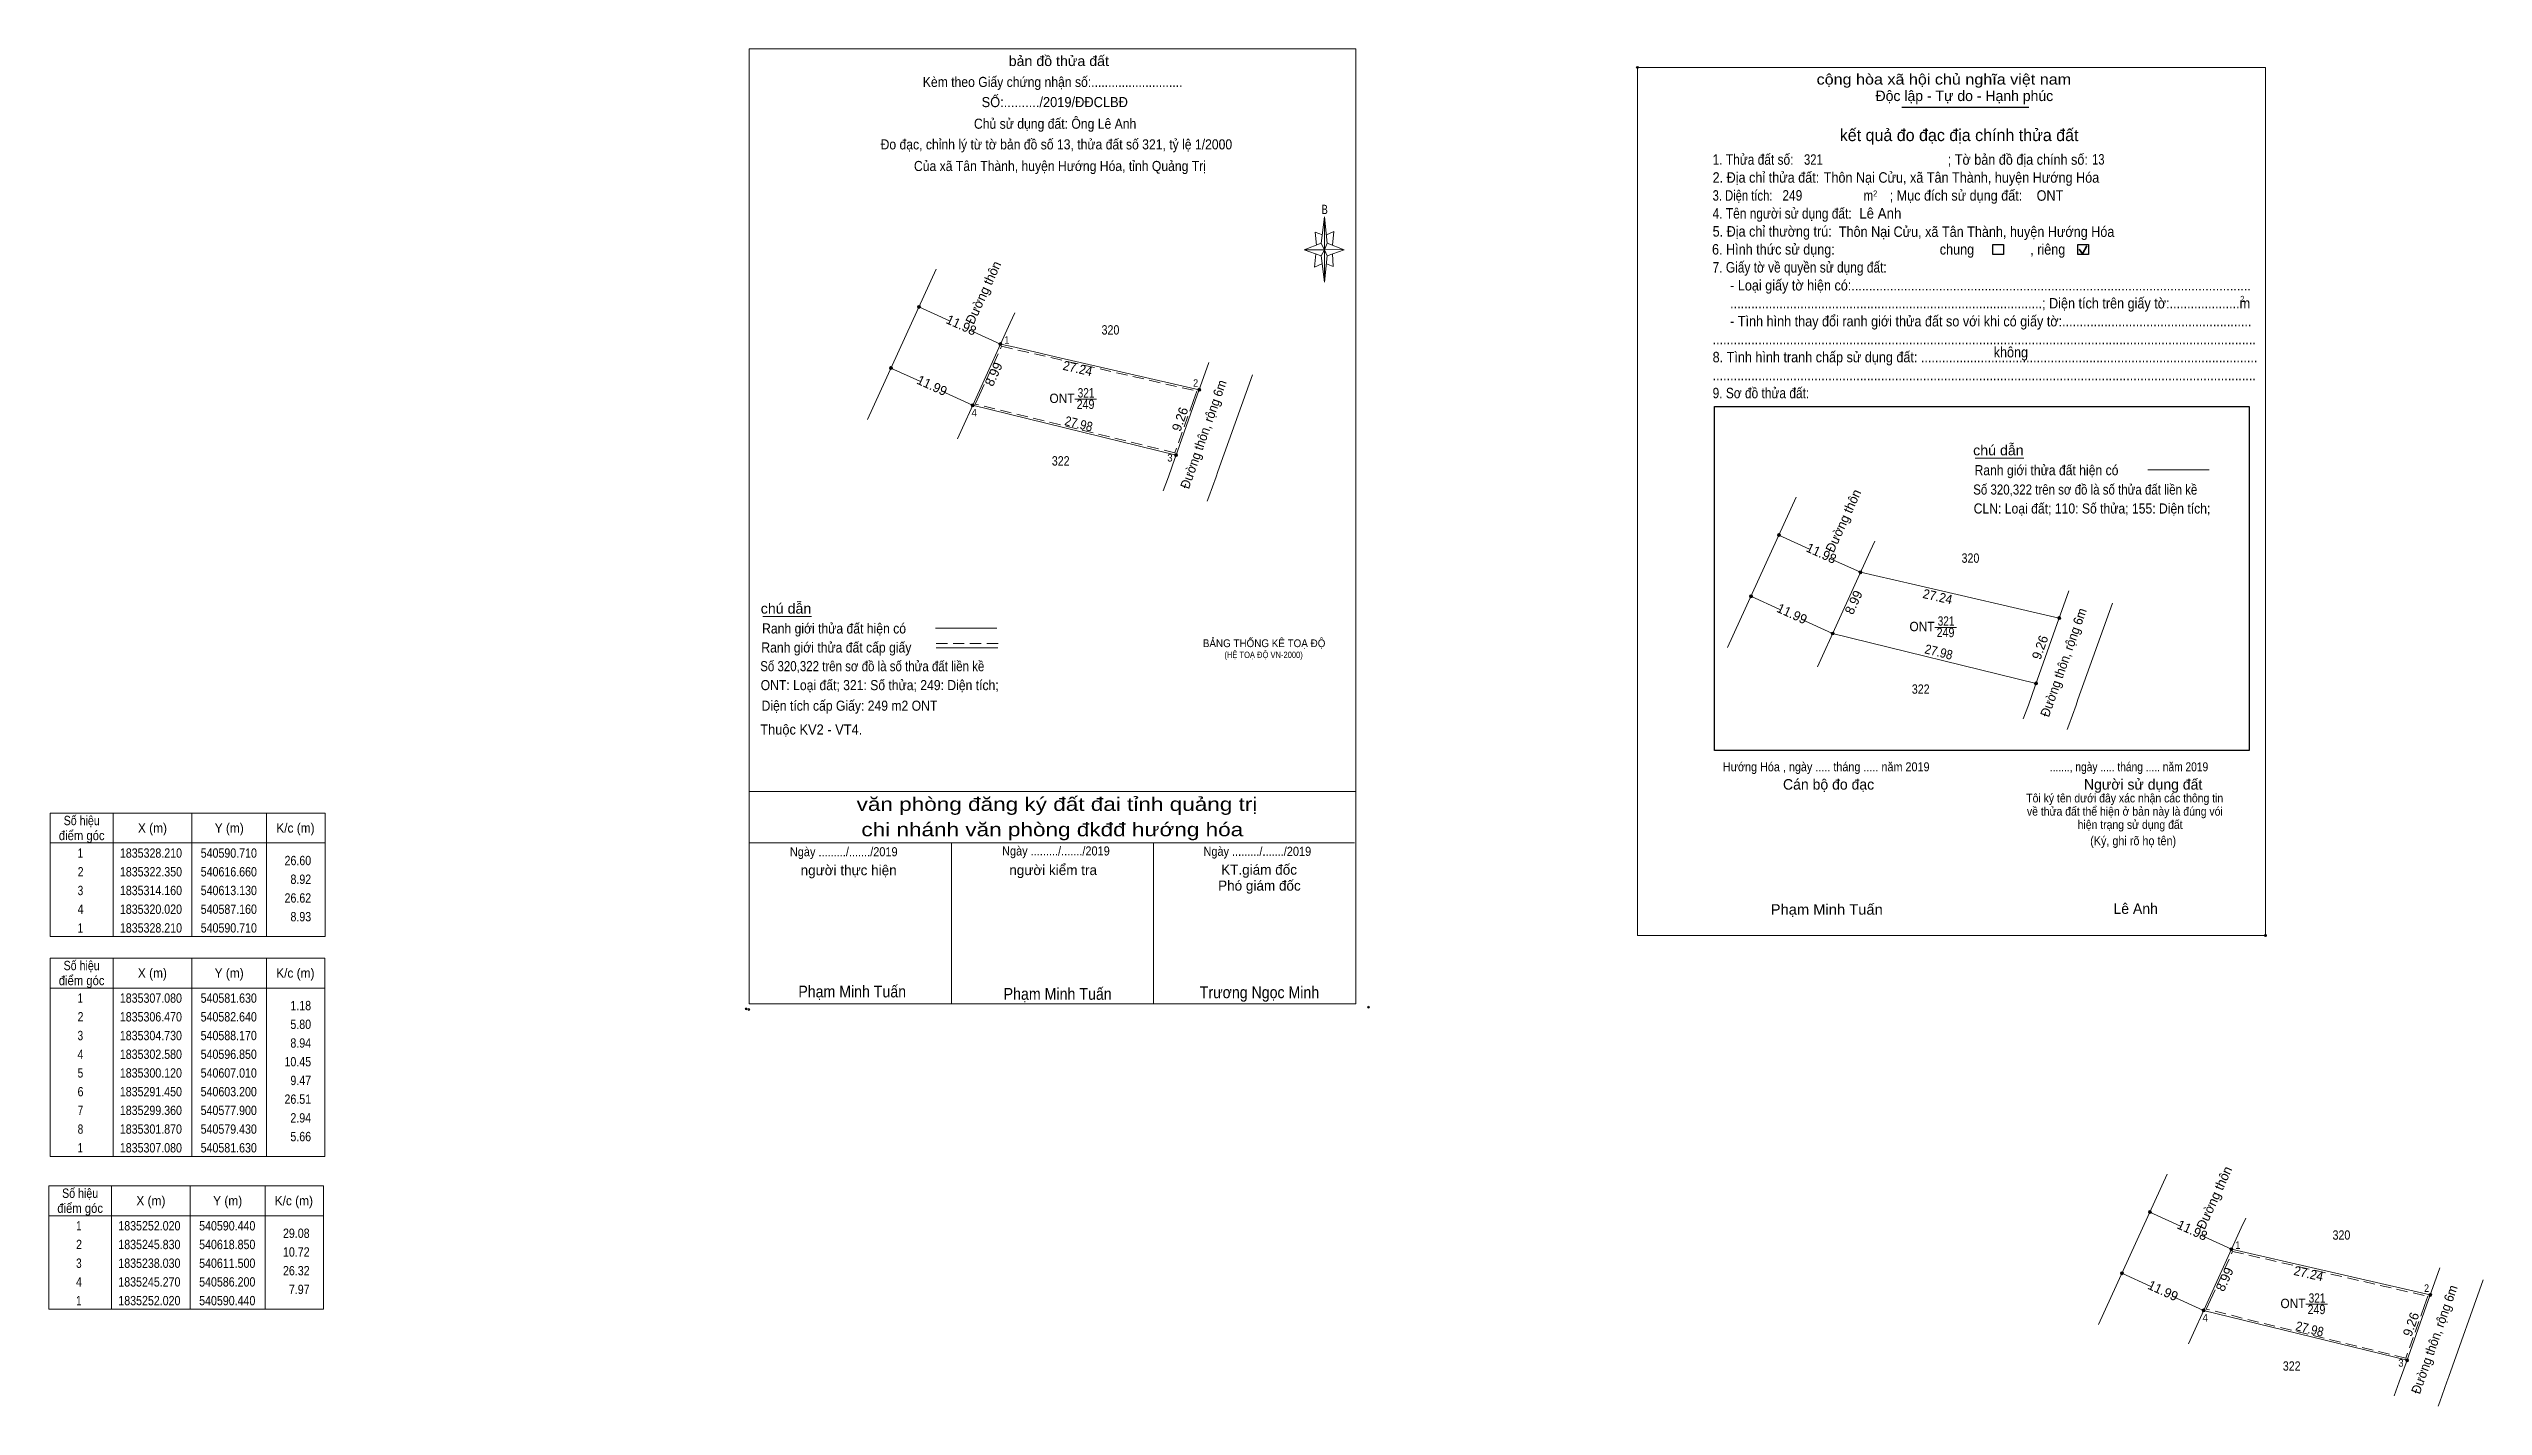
# Model space of a CAD drawing. Header units: metres. Extents: x 540397 to 540845, y 1835203 to 1835472.
# Drawn here: x 540397.4 to 540722.6, y 1835290.2 to 1835471.6 of the extents above; entities that cross this region are included whole.
import ezdxf
from ezdxf.enums import TextEntityAlignment as Align

# ---------------------------------------------------------------- set-up
doc = ezdxf.new("R2010")
doc.units = ezdxf.units.M
doc.header["$LTSCALE"] = 0.5
doc.header["$PDMODE"] = 32
doc.header["$PDSIZE"] = 0.25
doc.linetypes.add('MEDIUM_DASHED', pattern=[4.5, 3, -1.5])
for name, color, linetype, lineweight in [('1', 7, 'MEDIUM_DASHED', 13), ('10', 7, 'Continuous', 13), ('17', 7, 'Continuous', 13), ('5', 7, 'Continuous', 13), ('54', 7, 'Continuous', 13), ('6', 7, 'Continuous', 13), ('63', 7, 'Continuous', 13), ('7', 7, 'Continuous', 25)]:
    doc.layers.add(name, color=color, linetype=linetype, lineweight=lineweight)

msp = doc.modelspace()

# ---------------------------------------------------------------- texts
at = {"layer": '1'}
for s, width, p in [('320', 0.85, (540539.22, 1835433.41)), ('ONT', 0.95, (540532.75, 1835424.27)), ('249', 0.85, (540535.89, 1835423.47)), ('321', 0.8, (540535.96, 1835425)), ('322', 0.85, (540532.575, 1835415.91)), ('320', 0.85, (540654.09, 1835402.92)), ('321', 0.8, (540650.83, 1835394.51)), ('ONT', 0.95, (540647.62, 1835393.78)), ('249', 0.85, (540650.76, 1835392.98)), ('322', 0.85, (540647.445, 1835385.42)), ('320', 0.85, (540703.64, 1835312.47)), ('ONT', 0.95, (540697.17, 1835303.33)), ('321', 0.8, (540700.38, 1835304.06)), ('249', 0.85, (540700.31, 1835302.53)), ('322', 0.85, (540696.995, 1835294.97))]:
    msp.add_text(s, height=1.25, dxfattribs=dict(at, width=width)).set_placement(p, align=Align.CENTER)
for s, height, width, p in [('BẢNG THỐNG KÊ TOẠ ĐỘ ', 1.035, 0.95, (540551.56, 1835391.65)), ('(HỆ TOẠ ĐỘ VN-2000)', 0.837, 0.9, (540554.44, 1835390.2)), ('Hướng Hóa , ngày ..... tháng ..... năm 2019', 1.2, 0.9, (540621.02, 1835375.06)), ('Phạm Minh Tuấn', 1.4, 1.05, (540627.41, 1835355.9))]:
    msp.add_text(s, height=height, dxfattribs=dict(at, width=width)).set_placement(p)
msp.add_text('Lê Anh', height=1.4, dxfattribs=at).set_placement((540673.19, 1835356.01))
at = {"layer": '5'}
for s, height, width, p in [('bản đồ thửa đất', 1.35, 1.05, (540532.325, 1835469.29)), ('Kèm theo Giấy chứng nhận số:...........................', 1.35, 0.9, (540531.495, 1835466.49)), ('SỐ:........../2019/ĐĐCLBĐ', 1.35, 0.95, (540531.78, 1835463.8)), ('Chủ sử dụng đất: Ông Lê Anh', 1.35, 0.9, (540531.83, 1835460.91)), ('Đo đạc, chỉnh lý từ tờ bản đồ số 13, thửa đất số 321, tỷ lệ 1/2000 ', 1.35, 0.9, (540532.22, 1835458.15)), ('Của xã Tân Thành, huyện Hướng Hóa, tỉnh Quảng Trị', 1.35, 0.9, (540532.475, 1835455.26)), ('B', 1.24, 0.75, (540567.835, 1835449.51)), ('văn phòng đăng ký đất đai tỉnh quảng trị', 1.8, 1.25, (540532.075, 1835369.77)), ('chi nhánh văn phòng đkđđ hướng hóa', 1.8, 1.25, (540531.45, 1835366.38)), ('Ngày ........./......./2019', 1.215, 0.9, (540503.595, 1835363.7)), ('Ngày ........./......./2019', 1.215, 0.9, (540531.935, 1835363.81)), ('Ngày ........./......./2019', 1.215, 0.9, (540558.835, 1835363.76)), ('Phạm Minh Tuấn', 1.57, 0.9, (540504.725, 1835344.85)), ('Trương Ngọc Minh', 1.57, 0.9, (540559.125, 1835344.74)), ('Phạm Minh Tuấn', 1.575, 0.9, (540532.165, 1835344.53))]:
    msp.add_text(s, height=height, dxfattribs=dict(at, width=width)).set_placement(p, align=Align.CENTER)
for s, p in [('người thực hiện', (540504.25, 1835361.17)), ('người kiểm tra', (540531.565, 1835361.19)), ('KT.giám đốc', (540559.07, 1835361.24)), ('Phó giám đốc', (540559.115, 1835359.11))]:
    msp.add_text(s, height=1.35, dxfattribs=at).set_placement(p, align=Align.CENTER)
at = {"layer": '54'}
for s, rotation, p in [('11.98', 335.489, (540519.0457, 1835434.1102)), ('11.99', 335.509, (540515.1309, 1835426.0341)), ('11.98', 335.489, (540633.9157, 1835403.6202)), ('11.99', 335.509, (540630.0009, 1835395.5441)), ('11.98', 335.489, (540683.4657, 1835313.1702)), ('11.99', 335.509, (540679.5509, 1835305.0941))]:
    msp.add_text(s, height=1.25, rotation=rotation, dxfattribs=at).set_placement(p, align=Align.CENTER)
at = {"layer": '6'}
for s, height, width, p in [('ONT ', 1.4, 0.9, (540662.93, 1835451.29)), ('Lê Anh', 1.4, 0.95, (540639.23, 1835448.91)), ('chú dẫn', 1.35, 1.05, (540654.45, 1835417.28)), ('Ranh giới thửa đất hiện có ', 1.35, 0.9, (540654.63, 1835414.62)), ('Số 320,322 trên sơ đồ là số thửa đất liền kề', 1.35, 0.85, (540654.46, 1835412.03)), ('CLN: Loại đất; 110: Số thửa; 155: Diện tích;', 1.35, 0.9, (540654.52, 1835409.5)), ('chú dẫn', 1.35, 1.05, (540492.51, 1835396.13)), ('Ranh giới thửa đất cấp giấy', 1.35, 0.9, (540492.59, 1835390.93)), ('Ranh giới thửa đất hiện có ', 1.35, 0.9, (540492.69, 1835393.47)), ('Số 320,322 trên sơ đồ là số thửa đất liền kề', 1.35, 0.85, (540492.44, 1835388.43)), ('ONT: Loại đất; 321: Số thửa; 249: Diện tích;', 1.35, 0.9, (540492.5, 1835385.9)), ('Diện tích cấp Giấy: 249 m2 ONT', 1.35, 0.9, (540492.62, 1835383.15)), ('Thuộc KV2 - VT4.', 1.35, 0.95, (540492.44, 1835379.97))]:
    msp.add_text(s, height=height, dxfattribs=dict(at, width=width)).set_placement(p)
at = {"layer": '63'}
for s, rotation, p in [('Đường thôn', 65.545, (540522.8041, 1835438.7613)), ('8.99', 65.545, (540524.1841, 1835427.8563)), ('9.26', 70.508, (540549.1003, 1835421.8965)), ('Đường thôn', 65.545, (540637.6741, 1835408.2713)), ('8.99', 65.545, (540639.0541, 1835397.3663)), ('9.26', 70.508, (540663.9703, 1835391.4065)), ('Đường thôn', 65.545, (540687.2241, 1835317.8213)), ('8.99', 65.545, (540688.6041, 1835306.9163)), ('9.26', 70.508, (540713.5203, 1835300.9565))]:
    msp.add_text(s, height=1.25, rotation=rotation, dxfattribs=at).set_placement(p, align=Align.CENTER)
for s, height, width, p in [(' 1', 1, 0.9, (540525.72, 1835432.19)), (' 2', 1, 0.9, (540550.93, 1835426.44)), (' 4', 1, 0.95, (540521.38, 1835422.48)), (' 3', 1, 0.95, (540547.52, 1835416.45)), ('26.60', 1.25, 0.85, (540432.46, 1835362.51)), ('8.92', 1.25, 0.85, (540432.46, 1835360.01)), ('26.62', 1.25, 0.85, (540432.46, 1835357.51)), ('8.93', 1.25, 0.85, (540432.46, 1835355.01)), ('1.18', 1.25, 0.85, (540432.45, 1835343.13)), ('5.80', 1.25, 0.85, (540432.45, 1835340.63)), ('10.45', 1.25, 0.85, (540432.45, 1835335.63)), ('8.94', 1.25, 0.85, (540432.45, 1835338.13)), ('9.47', 1.25, 0.85, (540432.45, 1835333.13)), ('26.51', 1.25, 0.85, (540432.45, 1835330.63)), ('5.66', 1.25, 0.85, (540432.45, 1835325.63)), ('2.94', 1.25, 0.85, (540432.45, 1835328.13)), ('29.08', 1.25, 0.85, (540432.25, 1835312.71)), ('10.72', 1.25, 0.85, (540432.25, 1835310.21)), (' 1', 1, 0.9, (540690.14, 1835311.25)), ('26.32', 1.25, 0.85, (540432.25, 1835307.71)), ('7.97', 1.25, 0.85, (540432.25, 1835305.21)), (' 2', 1, 0.9, (540715.35, 1835305.5)), (' 4', 1, 0.95, (540685.8, 1835301.54)), (' 3', 1, 0.95, (540711.94, 1835295.51))]:
    msp.add_text(s, height=height, dxfattribs=dict(at, width=width)).set_placement(p, align=Align.RIGHT)
for s, rotation, width, p in [('27.24', 347.04, 0.95, (540534.6998, 1835428.2805)), ('Đường thôn, rộng 6m', 70.508, 0.95, (540552.228, 1835419.8815)), ('27.98', 346.232, 0.9, (540534.8363, 1835420.8878)), ('27.24', 347.04, 0.95, (540649.5698, 1835397.7905)), ('Đường thôn, rộng 6m', 70.508, 0.95, (540667.098, 1835389.3915)), ('27.98', 346.232, 0.9, (540649.7063, 1835390.3978)), ('27.24', 347.04, 0.95, (540699.1198, 1835307.3405)), ('Đường thôn, rộng 6m', 70.508, 0.95, (540716.648, 1835298.9415)), ('27.98', 346.232, 0.9, (540699.2563, 1835299.9478))]:
    msp.add_text(s, height=1.25, rotation=rotation, dxfattribs=dict(at, width=width)).set_placement(p, align=Align.CENTER)
for s, width, p in [('Số hiệu', 0.85, (540401.81, 1835367.86)), ('điểm góc', 0.9, (540401.81, 1835365.86)), ('X (m)', 0.95, (540411.26, 1835366.86)), ('Y (m)', 0.95, (540421.515, 1835366.86)), ('K/c (m)', 0.95, (540430.355, 1835366.86)), (' 1', 0.75, (540401.46, 1835363.51)), ('1835328.210', 0.85, (540411.06, 1835363.51)), ('540590.710', 0.85, (540421.46, 1835363.51)), (' 3', 0.8, (540401.455, 1835358.51)), (' 2', 0.85, (540401.465, 1835361.01)), ('1835322.350', 0.85, (540411.06, 1835361.01)), ('1835314.160', 0.85, (540411.06, 1835358.51)), ('540616.660', 0.85, (540421.46, 1835361.01)), ('540613.130', 0.85, (540421.46, 1835358.51)), (' 4', 0.85, (540401.46, 1835356.01)), ('1835320.020', 0.85, (540411.06, 1835356.01)), ('540587.160', 0.85, (540421.46, 1835356.01)), (' 1', 0.75, (540401.46, 1835353.51)), ('1835328.210', 0.85, (540411.06, 1835353.51)), ('540590.710', 0.85, (540421.46, 1835353.51)), ('Số hiệu', 0.85, (540401.8, 1835348.48)), ('điểm góc', 0.9, (540401.8, 1835346.48)), ('X (m)', 0.95, (540411.25, 1835347.48)), ('Y (m)', 0.95, (540421.505, 1835347.48)), ('K/c (m)', 0.95, (540430.345, 1835347.48)), (' 1', 0.75, (540401.45, 1835344.13)), ('1835307.080', 0.85, (540411.05, 1835344.13)), ('540581.630', 0.85, (540421.45, 1835344.13)), (' 3', 0.8, (540401.445, 1835339.13)), (' 2', 0.85, (540401.455, 1835341.63)), ('1835306.470', 0.85, (540411.05, 1835341.63)), ('1835304.730', 0.85, (540411.05, 1835339.13)), ('540582.640', 0.85, (540421.45, 1835341.63)), ('540588.170', 0.85, (540421.45, 1835339.13)), (' 4', 0.85, (540401.45, 1835336.63)), ('1835302.580', 0.85, (540411.05, 1835336.63)), ('540596.850', 0.85, (540421.45, 1835336.63)), (' 5', 0.8, (540401.455, 1835334.13)), ('1835300.120', 0.85, (540411.05, 1835334.13)), ('540607.010', 0.85, (540421.45, 1835334.13)), (' 6', 0.85, (540401.455, 1835331.63)), (' 7', 0.8, (540401.455, 1835329.13)), ('1835291.450', 0.85, (540411.05, 1835331.63)), ('1835299.360', 0.85, (540411.05, 1835329.13)), ('540603.200', 0.85, (540421.45, 1835331.63)), ('540577.900', 0.85, (540421.45, 1835329.13)), (' 8', 0.8, (540401.455, 1835326.63)), ('1835301.870', 0.85, (540411.05, 1835326.63)), ('540579.430', 0.85, (540421.45, 1835326.63)), (' 1', 0.75, (540401.45, 1835324.13)), ('1835307.080', 0.85, (540411.05, 1835324.13)), ('540581.630', 0.85, (540421.45, 1835324.13)), ('điểm góc', 0.9, (540401.6, 1835316.06)), ('Số hiệu', 0.85, (540401.6, 1835318.06)), ('X (m)', 0.95, (540411.05, 1835317.06)), ('Y (m)', 0.95, (540421.305, 1835317.06)), ('K/c (m)', 0.95, (540430.145, 1835317.06)), (' 1', 0.75, (540401.25, 1835313.71)), ('1835252.020', 0.85, (540410.85, 1835313.71)), ('540590.440', 0.85, (540421.25, 1835313.71)), (' 2', 0.85, (540401.255, 1835311.21)), ('1835245.830', 0.85, (540410.85, 1835311.21)), ('540618.850', 0.85, (540421.25, 1835311.21)), (' 4', 0.85, (540401.25, 1835306.21)), (' 3', 0.8, (540401.245, 1835308.71)), ('1835238.030', 0.85, (540410.85, 1835308.71)), ('1835245.270', 0.85, (540410.85, 1835306.21)), ('540611.500', 0.85, (540421.25, 1835308.71)), ('540586.200', 0.85, (540421.25, 1835306.21)), (' 1', 0.75, (540401.25, 1835303.71)), ('1835252.020', 0.85, (540410.85, 1835303.71)), ('540590.440', 0.85, (540421.25, 1835303.71))]:
    msp.add_text(s, height=1.25, dxfattribs=dict(at, width=width)).set_placement(p, align=Align.CENTER)
at = {"layer": '7'}
for s, height, width, p in [('cộng hòa xã hội chủ nghĩa việt nam', 1.4, 1.15, (540633.54, 1835466.82)), ('1. Thửa đất số:', 1.4, 0.85, (540619.65, 1835456.1)), ('321', 1.4, 0.8, (540631.86, 1835456.1)), ('; Tờ bản đồ địa chính số:', 1.4, 0.9, (540651.06, 1835456.1)), ('13', 1.4, 0.8, (540670.33, 1835456.12)), ('2. Địa chỉ thửa đất:', 1.4, 0.9, (540619.65, 1835453.7)), ('Thôn Nại Cửu, xã Tân Thành, huyện Hướng Hóa', 1.4, 0.9, (540634.49, 1835453.7)), ('4. Tên người sử dụng đất:', 1.4, 0.85, (540619.65, 1835448.9)), ('3. Diện tích:', 1.4, 0.8, (540619.65, 1835451.3)), ('249', 1.4, 0.85, (540628.97, 1835451.31)), ('m', 1.4, 0.8, (540639.83, 1835451.3)), ('2', 0.7999, 0.8, (540641.09, 1835451.86)), ('; Mục đích sử dụng đất:', 1.4, 0.9, (540643.3, 1835451.3)), ('5. Địa chỉ thường trú:', 1.4, 0.9, (540619.65, 1835446.5)), ('Thôn Nại Cửu, xã Tân Thành, huyện Hướng Hóa', 1.4, 0.9, (540636.51, 1835446.46)), ('6. Hình thức sử dụng:', 1.4, 0.9, (540619.57, 1835444.1)), ('chung                , riêng', 1.4, 0.9, (540649.99, 1835444.1)), ('7. Giấy tờ về quyền sử dụng đất:', 1.4, 0.85, (540619.65, 1835441.7)), ('     - Loại giấy tờ hiện có:..................................................................................................................', 1.4, 0.9, (540619.65, 1835439.3)), ('     .........................................................................................; Diện tích trên giấy tờ:....................m', 1.4, 0.9, (540619.65, 1835436.9)), ('2', 0.7999, 0.8, (540690.13, 1835437.78)), ('     - Tình hình thay đổi ranh giới thửa đất so với khi có giấy tờ:......................................................', 1.4, 0.9, (540619.65, 1835434.5)), ('8. Tình hình tranh chấp sử dụng đất: ................................................................................................', 1.4, 0.9, (540619.65, 1835429.7)), ('...........................................................................................................................................................', 1.4, 0.9, (540619.65, 1835432.1)), ('không', 1.4, 0.9, (540657.19, 1835430.36)), ('9. Sơ đồ thửa đất:', 1.4, 0.85, (540619.65, 1835424.9)), ('...........................................................................................................................................................', 1.4, 0.9, (540619.65, 1835427.3)), ('......., ngày ..... tháng ..... năm 2019', 1.2, 0.85, (540664.69, 1835375.06)), ('(Ký, ghi rõ họ tên)', 1.2, 0.9, (540670.08, 1835365.18))]:
    msp.add_text(s, height=height, dxfattribs=dict(at, width=width)).set_placement(p)
for s, p in [('Độc lập - Tự do - Hạnh phúc', (540641.41, 1835464.61)), ('Cán bộ đo đạc', (540629.05, 1835372.61)), ('Người sử dụng đất', (540669.25, 1835372.61))]:
    msp.add_text(s, height=1.4, dxfattribs=at).set_placement(p)
for s, height, p in [('kết quả đo đạc địa chính thửa đất', 1.6, (540652.575, 1835459.26)), ('.', 0.4001, (540693.4837, 1835352.9))]:
    msp.add_text(s, height=height, dxfattribs=at).set_placement(p, align=Align.CENTER)
at = {"layer": '7', "width": 0.9}
for s, p in [('Tôi ký tên dưới đây xác nhận các thông tin', (540674.695, 1835370.9)), ('về thửa đất thể hiện ở bản này là đúng vói', (540674.71, 1835369.13)), ('hiện trạng sử dụng đất', (540675.415, 1835367.36))]:
    msp.add_text(s, height=1.157, dxfattribs=at).set_placement(p, align=Align.CENTER)

# ---------------------------------------------------------------- hatches: boundary and pattern name
at = {"layer": '54'}
for points in [[(540513.83, 1835437.11, 1), (540513.43, 1835437.11, 1)], [(540524.73, 1835432.14, 1), (540524.33, 1835432.14, 1)], [(540510.1, 1835428.93, 1), (540509.7, 1835428.93, 1)], [(540551.28, 1835426.03, 1), (540550.88, 1835426.03, 1)], [(540521.01, 1835423.96, 1), (540520.61, 1835423.96, 1)], [(540548.19, 1835417.3, 1), (540547.79, 1835417.3, 1)], [(540628.7, 1835406.62, 1), (540628.3, 1835406.62, 1)], [(540639.6, 1835401.65, 1), (540639.2, 1835401.65, 1)], [(540624.97, 1835398.44, 1), (540624.57, 1835398.44, 1)], [(540666.15, 1835395.54, 1), (540665.75, 1835395.54, 1)], [(540635.88, 1835393.47, 1), (540635.48, 1835393.47, 1)], [(540663.06, 1835386.81, 1), (540662.66, 1835386.81, 1)], [(540678.25, 1835316.17, 1), (540677.85, 1835316.17, 1)], [(540689.15, 1835311.2, 1), (540688.75, 1835311.2, 1)], [(540674.52, 1835307.99, 1), (540674.12, 1835307.99, 1)], [(540715.7, 1835305.09, 1), (540715.3, 1835305.09, 1)], [(540685.43, 1835303.02, 1), (540685.03, 1835303.02, 1)], [(540712.61, 1835296.36, 1), (540712.21, 1835296.36, 1)]]:
    msp.add_hatch(color=256, dxfattribs=at).paths.add_polyline_path(points)
at = {"layer": '63'}
for points in [[(540524.73, 1835432.14, 1), (540524.33, 1835432.14, 1)], [(540551.28, 1835426.03, 1), (540550.88, 1835426.03, 1)], [(540521.01, 1835423.96, 1), (540520.61, 1835423.96, 1)], [(540548.19, 1835417.3, 1), (540547.79, 1835417.3, 1)], [(540639.6, 1835401.65, 1), (540639.2, 1835401.65, 1)], [(540666.15, 1835395.54, 1), (540665.75, 1835395.54, 1)], [(540635.88, 1835393.47, 1), (540635.48, 1835393.47, 1)], [(540663.06, 1835386.81, 1), (540662.66, 1835386.81, 1)], [(540689.15, 1835311.2, 1), (540688.75, 1835311.2, 1)], [(540715.7, 1835305.09, 1), (540715.3, 1835305.09, 1)], [(540685.43, 1835303.02, 1), (540685.03, 1835303.02, 1)], [(540712.61, 1835296.36, 1), (540712.21, 1835296.36, 1)]]:
    msp.add_hatch(color=256, dxfattribs=at).paths.add_polyline_path(points)

# ---------------------------------------------------------------- linework, layer by layer
at = {"layer": '1'}
for points in [[(540521.73, 1835425.37), (540524.67, 1835431.85), (540550.75, 1835425.85), (540550.31, 1835424.61)], [(540550.31, 1835424.61), (540547.83, 1835417.6), (540521.16, 1835424.13), (540521.73, 1835425.37)], [(540686.15, 1835304.43), (540689.09, 1835310.91), (540715.17, 1835304.91), (540714.73, 1835303.67)], [(540714.73, 1835303.67), (540712.25, 1835296.66), (540685.58, 1835303.19), (540686.15, 1835304.43)]]:
    msp.add_lwpolyline(points, dxfattribs=at)
at = {"layer": '10'}
for p, q in [((540506.78, 1835422.07), (540515.94, 1835442.17)), ((540525.83, 1835434.98), (540521.49, 1835425.47)), ((540526.43, 1835436.31), (540525.83, 1835434.98)), ((540524.53, 1835432.14), (540526.43, 1835431.71)), ((540526.43, 1835431.71), (540531.89, 1835430.45)), ((540531.89, 1835430.45), (540551.08, 1835426.03)), ((540553.58, 1835415.13), (540558.17, 1835428.03)), ((540521.49, 1835425.47), (540518.78, 1835419.5)), ((540520.81, 1835423.96), (540547.99, 1835417.3)), ((540547.87, 1835416.97), (540546.95, 1835414.4)), ((540553.32, 1835414.4), (540553.58, 1835415.12)), ((540546.95, 1835414.4), (540546.28, 1835412.54)), ((540552.15, 1835411.15), (540552.36, 1835411.73)), ((540552.36, 1835411.73), (540553.32, 1835414.4)), ((540621.65, 1835391.58), (540630.81, 1835411.68)), ((540641.3, 1835405.82), (540640.7, 1835404.49)), ((540640.7, 1835404.49), (540636.36, 1835394.98)), ((540639.4, 1835401.65), (540641.3, 1835401.22)), ((540641.3, 1835401.22), (540646.76, 1835399.96)), ((540646.76, 1835399.96), (540665.95, 1835395.54)), ((540668.45, 1835384.64), (540673.04, 1835397.54)), ((540636.36, 1835394.98), (540633.65, 1835389.01)), ((540635.68, 1835393.47), (540662.86, 1835386.81)), ((540662.74, 1835386.48), (540661.82, 1835383.91)), ((540661.82, 1835383.91), (540661.15, 1835382.05)), ((540667.23, 1835381.24), (540668.19, 1835383.91)), ((540668.19, 1835383.91), (540668.45, 1835384.63)), ((540667.02, 1835380.66), (540667.23, 1835381.24)), ((540671.2, 1835301.13), (540680.36, 1835321.23)), ((540690.25, 1835314.04), (540685.91, 1835304.53)), ((540690.85, 1835315.37), (540690.25, 1835314.04)), ((540688.95, 1835311.2), (540690.85, 1835310.77)), ((540690.85, 1835310.77), (540696.31, 1835309.51)), ((540696.31, 1835309.51), (540715.5, 1835305.09)), ((540685.91, 1835304.53), (540683.2, 1835298.56)), ((540718, 1835294.19), (540722.59, 1835307.09)), ((540685.23, 1835303.02), (540712.41, 1835296.36)), ((540712.29, 1835296.03), (540711.37, 1835293.46)), ((540711.37, 1835293.46), (540710.7, 1835291.6)), ((540716.78, 1835290.79), (540717.74, 1835293.46)), ((540717.74, 1835293.46), (540718, 1835294.18)), ((540716.57, 1835290.21), (540716.78, 1835290.79))]:
    msp.add_line(p, q, dxfattribs=at)
for points in [[(540552.36, 1835429.66), (540550.55, 1835424.54), (540547.87, 1835416.96)], [(540667.23, 1835399.17), (540665.42, 1835394.05), (540662.74, 1835386.47)], [(540716.78, 1835308.72), (540714.97, 1835303.6), (540712.29, 1835296.02)]]:
    msp.add_lwpolyline(points, dxfattribs=at)
at = {"layer": '17'}
for p, q in [((540654.73, 1835416.91), (540661.24, 1835416.91)), ((540492.79, 1835395.76), (540499.3, 1835395.76))]:
    msp.add_line(p, q, dxfattribs=at)
at = {"layer": '5'}
for p, q in [((540567.36, 1835445.64), (540567.81, 1835449.15)), ((540567.36, 1835443.93), (540565.11, 1835444.74)), ((540568.17, 1835443.93), (540567.81, 1835440.42)), ((540568.17, 1835445.64), (540570.42, 1835444.74)), ((540568.89, 1835444.2), (540568.98, 1835442.49)), ((540568.98, 1835442.49), (540568.08, 1835442.85)), ((540490.98, 1835372.34), (540571.98, 1835372.34)), ((540490.98, 1835365.5), (540571.8, 1835365.5)), ((540490.98, 1835365.5), (540571.8, 1835365.5)), ((540490.98, 1835365.5), (540571.8, 1835365.5)), ((540517.98, 1835343.99), (540517.98, 1835365.5)), ((540544.98, 1835343.99), (540544.98, 1835365.5))]:
    msp.add_line(p, q, dxfattribs=at)
for points in [[(540490.98, 1835471.61), (540571.98, 1835471.61), (540571.98, 1835343.99), (540490.98, 1835343.99)], [(540567.81, 1835449.15), (540568.17, 1835445.64), (540567.81, 1835444.74)], [(540567.81, 1835444.74), (540565.11, 1835444.74), (540567.36, 1835445.64), (540568.17, 1835443.93), (540570.42, 1835444.74), (540567.81, 1835444.83)], [(540567.81, 1835444.74), (540567.81, 1835440.42), (540567.36, 1835443.93)]]:
    msp.add_lwpolyline(points, close=True, dxfattribs=at)
for points in [[(540568.08, 1835446.72), (540569.07, 1835447.17), (540568.89, 1835445.37)], [(540567.81, 1835444.74), (540567.36, 1835445.64), (540565.11, 1835444.74)], [(540566.64, 1835444.2), (540566.46, 1835442.4), (540567.45, 1835442.85)], [(540567.54, 1835446.72), (540566.55, 1835447.08), (540566.73, 1835445.37)], [(540567.81, 1835444.74), (540568.17, 1835443.93), (540570.42, 1835444.74)], [(540571.98, 1835343.99), (540490.98, 1835343.99), (540490.98, 1835365.5)]]:
    msp.add_lwpolyline(points, dxfattribs=at)
for p in [(540490.56, 1835343.3), (540490.92, 1835343.23)]:
    msp.add_point(p, dxfattribs=at)
at = {"layer": '54'}
for p, q in [((540513.63, 1835437.11), (540517.73, 1835435.24)), ((540520.45, 1835434), (540524.53, 1835432.14)), ((540509.9, 1835428.93), (540513.77, 1835427.17)), ((540516.59, 1835425.88), (540520.81, 1835423.96)), ((540628.5, 1835406.62), (540632.6, 1835404.75)), ((540635.32, 1835403.51), (540639.4, 1835401.65)), ((540624.77, 1835398.44), (540628.64, 1835396.68)), ((540631.46, 1835395.39), (540635.68, 1835393.47)), ((540678.05, 1835316.17), (540682.15, 1835314.3)), ((540684.87, 1835313.06), (540688.95, 1835311.2)), ((540674.32, 1835307.99), (540678.19, 1835306.23)), ((540681.01, 1835304.94), (540685.23, 1835303.02))]:
    msp.add_line(p, q, dxfattribs=at)
for centre in [(540513.63, 1835437.11), (540513.63, 1835437.11), (540524.53, 1835432.14), (540509.9, 1835428.93), (540551.08, 1835426.03), (540520.81, 1835423.96), (540547.99, 1835417.3), (540628.5, 1835406.62), (540628.5, 1835406.62), (540639.4, 1835401.65), (540624.77, 1835398.44), (540665.95, 1835395.54), (540635.68, 1835393.47), (540662.86, 1835386.81), (540678.05, 1835316.17), (540678.05, 1835316.17), (540688.95, 1835311.2), (540674.32, 1835307.99), (540715.5, 1835305.09), (540685.23, 1835303.02), (540712.41, 1835296.36)]:
    msp.add_circle(centre, 0.2, dxfattribs=at)
at = {"layer": '6'}
for p, q in [((540677.77, 1835415.35), (540685.99, 1835415.35)), ((540515.83, 1835394.2), (540524.05, 1835394.2)), ((540515.95, 1835391.56), (540524.18, 1835391.56))]:
    msp.add_line(p, q, dxfattribs=at)
at = {"layer": '6', "linetype": 'MEDIUM_DASHED'}
msp.add_line((540515.95, 1835392.12), (540524.23, 1835392.12), dxfattribs=at)
at = {"layer": '6'}
msp.add_point((540573.69, 1835343.54), dxfattribs=at)
at = {"layer": '63'}
for p, q in [((540534.48, 1835424.78), (540537.37, 1835424.78)), ((540649.35, 1835394.29), (540652.24, 1835394.29)), ((540406.01, 1835369.48), (540406.01, 1835352.98)), ((540416.51, 1835369.48), (540416.51, 1835352.98)), ((540426.51, 1835369.48), (540426.51, 1835352.98)), ((540397.61, 1835365.48), (540434.31, 1835365.48)), ((540406, 1835350.1), (540406, 1835323.6)), ((540416.5, 1835350.1), (540416.5, 1835323.6)), ((540426.5, 1835350.1), (540426.5, 1835323.6)), ((540397.6, 1835346.1), (540434.3, 1835346.1)), ((540405.8, 1835319.68), (540405.8, 1835303.18)), ((540416.3, 1835319.68), (540416.3, 1835303.18)), ((540426.3, 1835319.68), (540426.3, 1835303.18)), ((540397.4, 1835315.68), (540434.1, 1835315.68)), ((540698.9, 1835303.84), (540701.79, 1835303.84))]:
    msp.add_line(p, q, dxfattribs=at)
for points in [[(540397.61, 1835369.48), (540434.31, 1835369.48), (540434.31, 1835352.98), (540397.61, 1835352.98)], [(540397.6, 1835350.1), (540434.3, 1835350.1), (540434.3, 1835323.6), (540397.6, 1835323.6)], [(540397.4, 1835319.68), (540434.1, 1835319.68), (540434.1, 1835303.18), (540397.4, 1835303.18)]]:
    msp.add_lwpolyline(points, close=True, dxfattribs=at)
for centre in [(540524.53, 1835432.14), (540551.08, 1835426.03), (540520.81, 1835423.96), (540547.99, 1835417.3), (540639.4, 1835401.65), (540665.95, 1835395.54), (540635.68, 1835393.47), (540662.86, 1835386.81), (540688.95, 1835311.2), (540715.5, 1835305.09), (540685.23, 1835303.02), (540712.41, 1835296.36)]:
    msp.add_circle(centre, 0.2, dxfattribs=at)
at = {"layer": '7'}
for p, q in [((540644.94, 1835463.79), (540661.9, 1835463.79)), ((540619.9, 1835423.79), (540691.3, 1835423.79)), ((540691.3, 1835423.79), (540691.3, 1835377.83))]:
    msp.add_line(p, q, dxfattribs=at)
at = {"layer": '7', "lineweight": 35}
for p, q in [((540668.6, 1835444.83), (540669.07, 1835444.21)), ((540669.07, 1835444.21), (540669.65, 1835445.25))]:
    msp.add_line(p, q, dxfattribs=at)
at = {"layer": '7', "lineweight": 13}
msp.add_lwpolyline([(540609.62, 1835469.11), (540693.49, 1835469.11), (540693.49, 1835353.11), (540609.62, 1835353.11)], close=True, dxfattribs=at)
at = {"layer": '7'}
for points in [[(540657.08, 1835445.45), (540658.52, 1835445.45), (540658.52, 1835444.1), (540657.08, 1835444.1)], [(540668.41, 1835445.45), (540669.85, 1835445.45), (540669.85, 1835444.1), (540668.41, 1835444.1)]]:
    msp.add_lwpolyline(points, close=True, dxfattribs=at)
msp.add_lwpolyline([(540691.3, 1835377.83), (540619.9, 1835377.83), (540619.9, 1835423.79)], dxfattribs=at)
for p in [(540609.62, 1835469.11), (540693.48, 1835353.11)]:
    msp.add_point(p, dxfattribs=at)

msp.set_redraw_order([(e.dxf.handle, doc.entitydb.next_handle()) for e in msp.query("TEXT MTEXT ATTDEF DIMENSION ARC_DIMENSION")])  # texts and dimensions are drawn at this point

doc.saveas('drawing.dxf')
